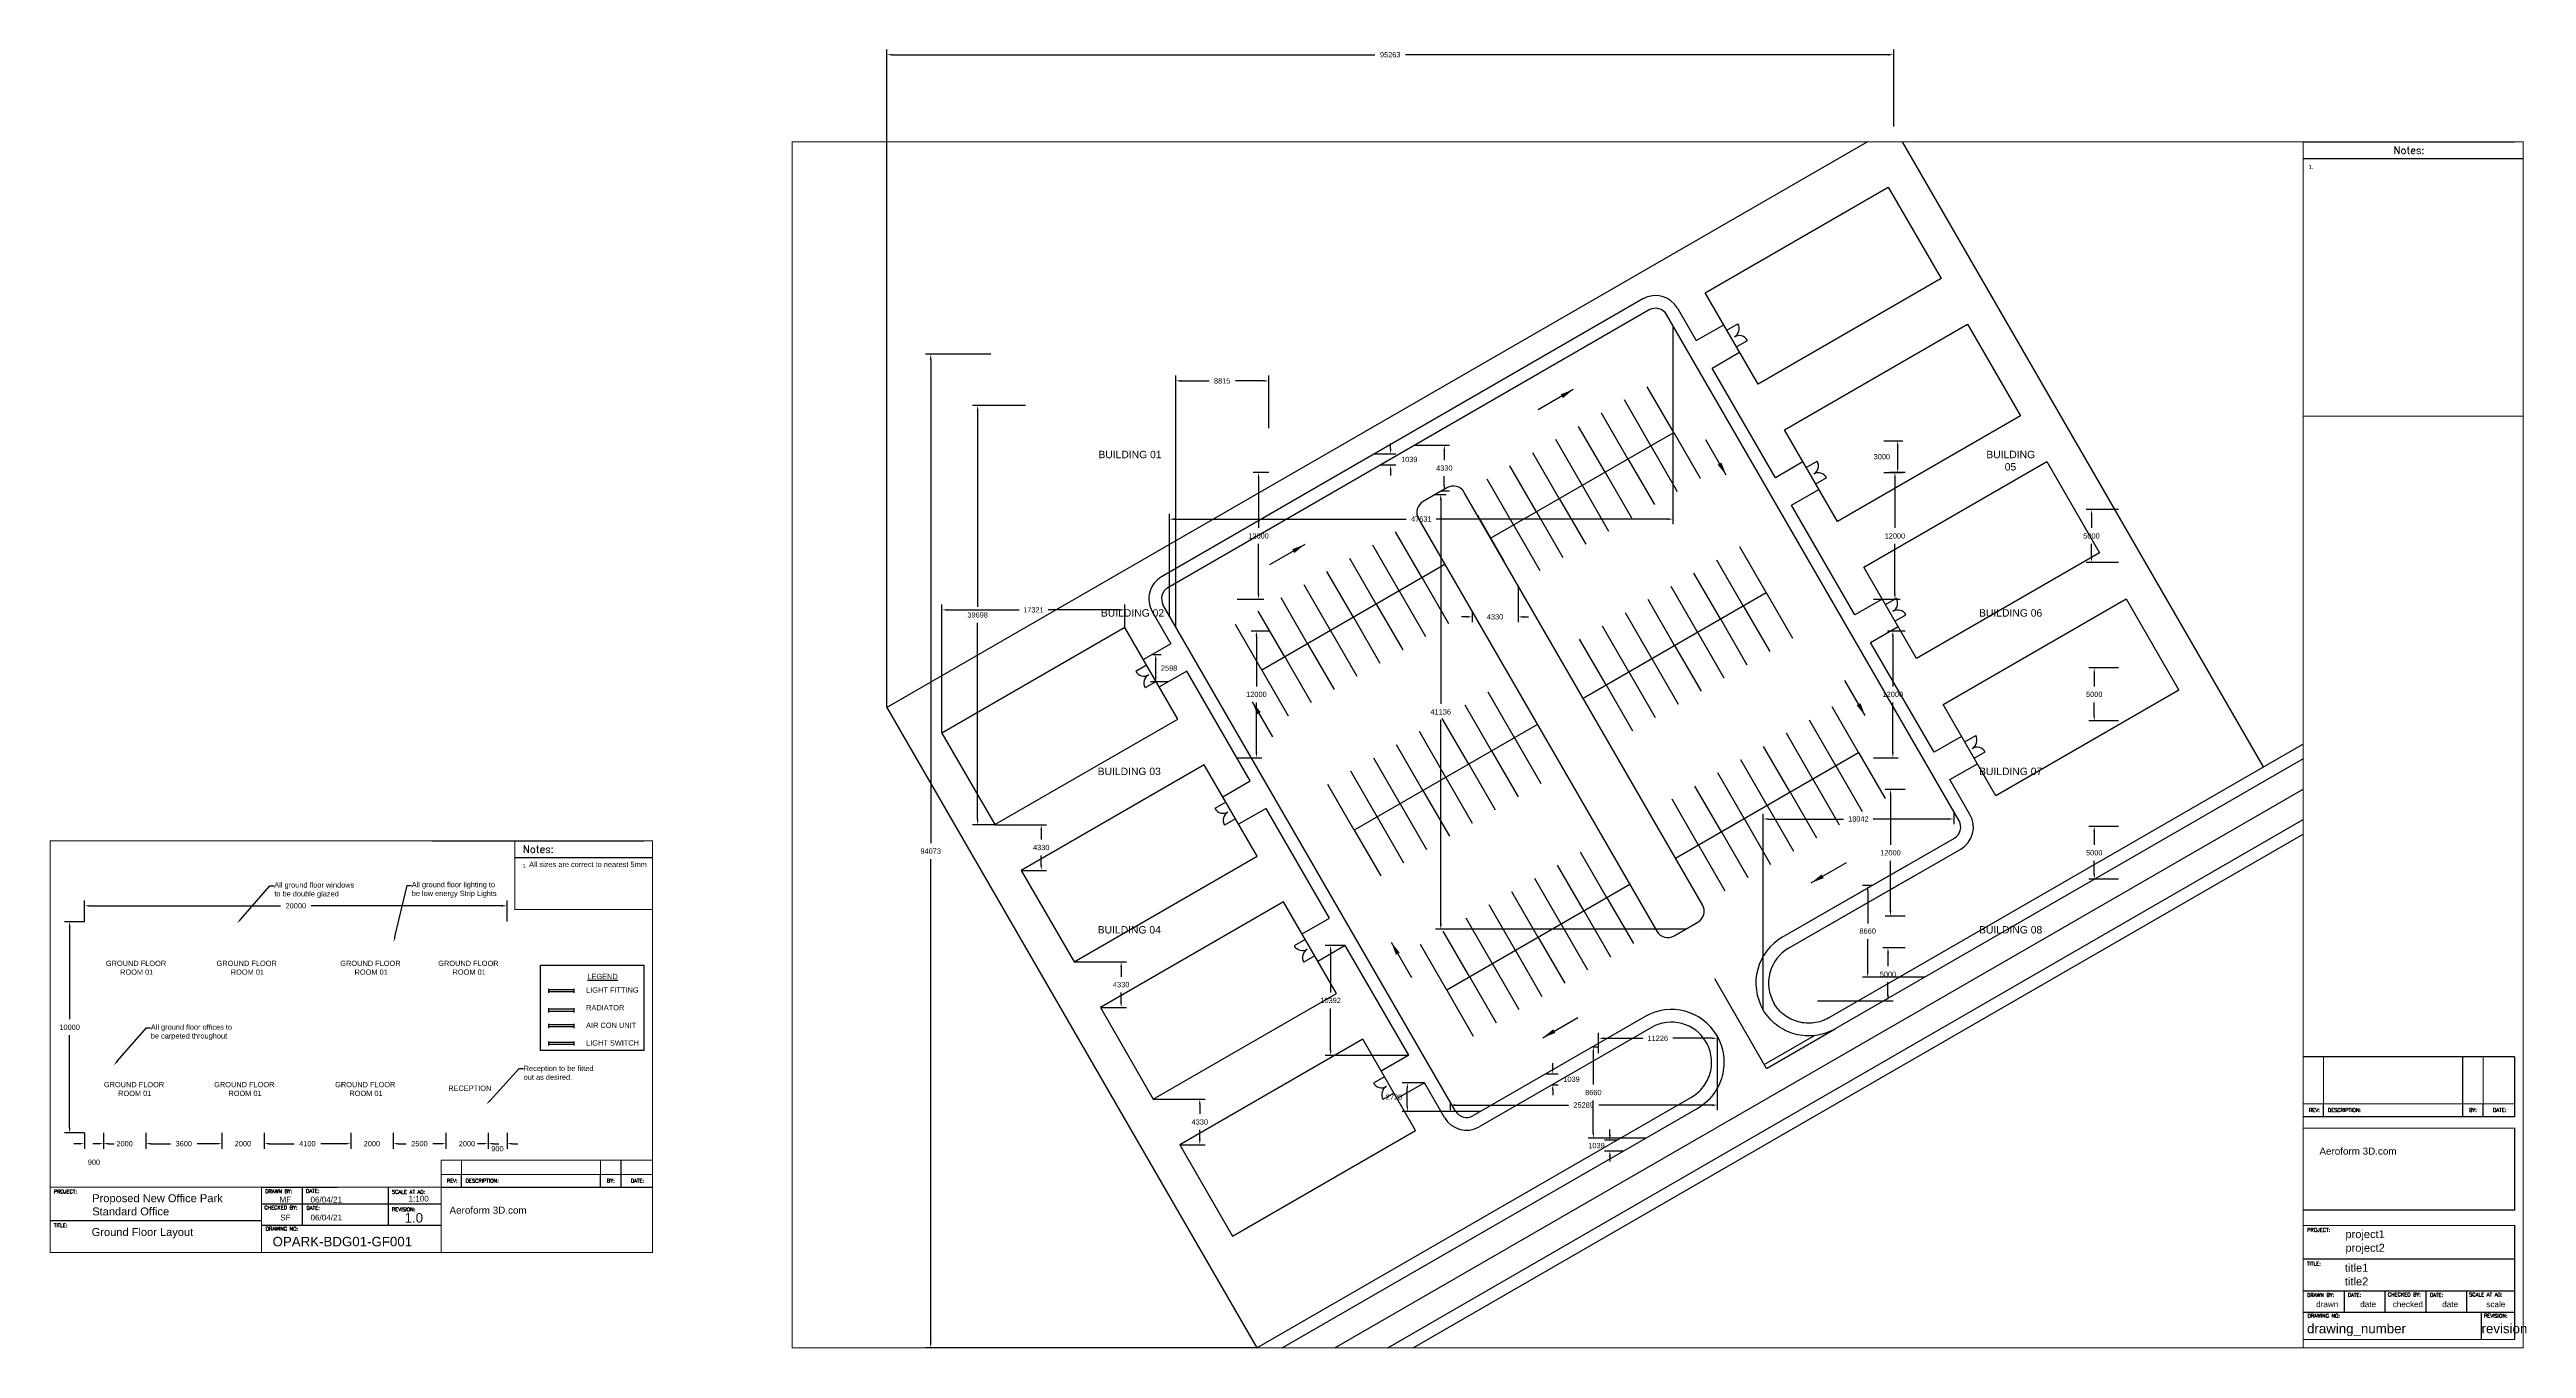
# Paper-space layout 'Full Plan' of a CAD drawing. Header units: millimetres. Extents: x -351 to 821, y 0 to 615.
# The model-space entities are those that its viewports show. They can reach past a viewport. Long polylines and large blocks are cut down to what shows.
import ezdxf
from ezdxf import colors
from ezdxf.entities.mleader import LeaderData, LeaderLine
from ezdxf.math import Vec2, Vec3

# ---------------------------------------------------------------- set-up
doc = ezdxf.new("R2010")
doc.units = ezdxf.units.MM
doc.header["$MEASUREMENT"] = 0
doc.linetypes.add('DASHED2', pattern=[0.375, 0.25, -0.125])
for name, color, linetype in [('Doors', 160, 'Continuous'), ('Lighting', 20, 'Continuous'), ('YS-TEXT-LARGE', 250, 'Continuous'), ('YS-TEXT-MEDIUM', 6, 'Continuous'), ('YS-TEXT-SMALL', 2, 'Continuous'), ('YS-TITLEBLOCK-BORDERS', 154, 'Continuous'), ('YS-TITLEBLOCK-TEXT-NONEDITABLE', 154, 'Continuous')]:
    doc.layers.add(name, color=color, linetype=linetype)
doc.styles.add('ROMANS', font='romans.shx')
doc.styles.get("Standard").update_dxf_attribs({"font": 'arial.ttf'})
doc.styles.add('YS TEXT', font='arial.ttf')
doc.dimstyles.new('BuildingStyle', dxfattribs={"dimtxt": 2.5, "dimasz": 2.5, "dimexe": 2.5, "dimexo": 0.0625, "dimgap": 2.5, "dimtad": 0, "dimtih": 1, "dimtoh": 1, "dimdec": 0, "dimzin": 0, "dimdsep": 46, "dimtxsty": 'Standard', "dimcen": 0.09, "dimadec": 0, "dimazin": 0, "dimtfac": 1, "dimtdec": 0, "dimtofl": 0, "dimtmove": 2, "dimatfit": 3, "dimfxl": 1, "dimtolj": 1, "dimtzin": 0, "dimarcsym": 0})

# ---------------------------------------------------------------- blocks, each defined once
blk = doc.blocks.new('*D3')
at = {"color": 0, "lineweight": -2, "transparency": 16777216}
for p, q in [((-334.8, 201.9), (-334.8, 211.8)), ((-134.8, 201.9), (-134.8, 211.8)), ((-332.3, 209.3), (-242, 209.3)), ((-137.3, 209.3), (-227.5, 209.3))]:
    blk.add_line(p, q, dxfattribs=at)
at = {"color": 0, "transparency": 16777216}
for points in [[(-332.3, 209.7), (-332.3, 208.9), (-334.8, 209.3)], [(-137.3, 209.7), (-137.3, 208.9), (-134.8, 209.3)]]:
    blk.add_solid(points, dxfattribs=at)
at = {"layer": 'Defpoints', "color": 0, "transparency": 16777216}
for p in [(-334.8, 201.8), (-134.8, 209.3), (-134.8, 201.8)]:
    blk.add_point(p, dxfattribs=at)
at = {"color": 0, "transparency": 16777216, "insert": (-234.8, 209.3), "char_height": 2.5, "attachment_point": 5}
blk.add_mtext('\\A1;20000', dxfattribs=at)
blk = doc.blocks.new('*D4')
at = {"color": 0, "lineweight": -2, "transparency": 16777216}
for p, q in [((-334.8, 201.8), (-344.3, 201.8)), ((-341.8, 199.3), (-341.8, 155.6)), ((-341.8, 104.3), (-341.8, 148.1)), ((-334.8, 101.8), (-344.3, 101.8))]:
    blk.add_line(p, q, dxfattribs=at)
at = {"color": 0, "transparency": 16777216}
for points in [[(-342.2, 199.3), (-341.4, 199.3), (-341.8, 201.8)], [(-342.2, 104.3), (-341.4, 104.3), (-341.8, 101.8)]]:
    blk.add_solid(points, dxfattribs=at)
at = {"layer": 'Defpoints', "color": 0, "transparency": 16777216}
for p in [(-334.8, 201.8), (-341.8, 101.8), (-334.8, 101.8)]:
    blk.add_point(p, dxfattribs=at)
at = {"color": 0, "transparency": 16777216, "insert": (-341.8, 151.8), "char_height": 2.5, "attachment_point": 5}
blk.add_mtext('\\A1;10000', dxfattribs=at)
blk = doc.blocks.new('*D5')
at = {"color": 0, "lineweight": -2, "transparency": 16777216}
for p, q in [((-337.3, 96.7), (-339.8, 96.7)), ((-334.8, 101.8), (-334.8, 94.2)), ((-325.8, 101.8), (-325.8, 94.2)), ((-323.3, 96.7), (-320.8, 96.7))]:
    blk.add_line(p, q, dxfattribs=at)
at = {"color": 0, "transparency": 16777216}
for points in [[(-337.3, 97.1), (-337.3, 96.3), (-334.8, 96.7)], [(-323.3, 97.1), (-323.3, 96.3), (-325.8, 96.7)]]:
    blk.add_solid(points, dxfattribs=at)
at = {"layer": 'Defpoints', "color": 0, "transparency": 16777216}
for p in [(-334.8, 101.8), (-325.8, 101.8), (-325.8, 96.7)]:
    blk.add_point(p, dxfattribs=at)
at = {"color": 0, "transparency": 16777216, "insert": (-330.3, 87.9), "char_height": 2.5, "attachment_point": 5}
blk.add_mtext('\\A1;900', dxfattribs=at)
blk = doc.blocks.new('*D6')
at = {"color": 0, "lineweight": -2, "transparency": 16777216}
for p, q in [((-328.3, 96.7), (-330.8, 96.7)), ((-325.8, 101.8), (-325.8, 94.2)), ((-305.8, 101.8), (-305.8, 94.2)), ((-303.3, 96.7), (-300.8, 96.7))]:
    blk.add_line(p, q, dxfattribs=at)
at = {"color": 0, "transparency": 16777216}
for points in [[(-328.3, 97.1), (-328.3, 96.3), (-325.8, 96.7)], [(-303.3, 97.1), (-303.3, 96.3), (-305.8, 96.7)]]:
    blk.add_solid(points, dxfattribs=at)
at = {"layer": 'Defpoints', "color": 0, "transparency": 16777216}
for p in [(-325.8, 101.8), (-305.8, 101.8), (-305.8, 96.7)]:
    blk.add_point(p, dxfattribs=at)
at = {"color": 0, "transparency": 16777216, "insert": (-315.8, 96.7), "char_height": 2.5, "attachment_point": 5}
blk.add_mtext('\\A1;2000', dxfattribs=at)
blk = doc.blocks.new('*D7')
at = {"color": 0, "lineweight": -2, "transparency": 16777216}
for p, q in [((-305.8, 101.8), (-305.8, 94.2)), ((-303.3, 96.7), (-294, 96.7)), ((-272.3, 96.7), (-281.5, 96.7)), ((-269.8, 101.8), (-269.8, 94.2))]:
    blk.add_line(p, q, dxfattribs=at)
at = {"color": 0, "transparency": 16777216}
for points in [[(-303.3, 97.1), (-303.3, 96.3), (-305.8, 96.7)], [(-272.3, 97.1), (-272.3, 96.3), (-269.8, 96.7)]]:
    blk.add_solid(points, dxfattribs=at)
at = {"layer": 'Defpoints', "color": 0, "transparency": 16777216}
for p in [(-305.8, 101.8), (-269.8, 101.8), (-269.8, 96.7)]:
    blk.add_point(p, dxfattribs=at)
at = {"color": 0, "transparency": 16777216, "insert": (-287.8, 96.7), "char_height": 2.5, "attachment_point": 5}
blk.add_mtext('\\A1;3600', dxfattribs=at)
blk = doc.blocks.new('*D8')
at = {"color": 0, "lineweight": -2, "transparency": 16777216}
for p, q in [((-272.3, 96.7), (-274.8, 96.7)), ((-269.8, 101.8), (-269.8, 94.2)), ((-249.8, 101.8), (-249.8, 94.2)), ((-247.3, 96.7), (-244.8, 96.7))]:
    blk.add_line(p, q, dxfattribs=at)
at = {"color": 0, "transparency": 16777216}
for points in [[(-272.3, 97.1), (-272.3, 96.3), (-269.8, 96.7)], [(-247.3, 97.1), (-247.3, 96.3), (-249.8, 96.7)]]:
    blk.add_solid(points, dxfattribs=at)
at = {"layer": 'Defpoints', "color": 0, "transparency": 16777216}
for p in [(-269.8, 101.8), (-249.8, 101.8), (-249.8, 96.7)]:
    blk.add_point(p, dxfattribs=at)
at = {"color": 0, "transparency": 16777216, "insert": (-259.8, 96.7), "char_height": 2.5, "attachment_point": 5}
blk.add_mtext('\\A1;2000', dxfattribs=at)
blk = doc.blocks.new('*D9')
at = {"color": 0, "lineweight": -2, "transparency": 16777216}
for p, q in [((-249.8, 101.8), (-249.8, 94.2)), ((-247.3, 96.7), (-235.5, 96.7)), ((-211.3, 96.7), (-223, 96.7)), ((-208.8, 101.8), (-208.8, 94.2))]:
    blk.add_line(p, q, dxfattribs=at)
at = {"color": 0, "transparency": 16777216}
for points in [[(-247.3, 97.1), (-247.3, 96.3), (-249.8, 96.7)], [(-211.3, 97.1), (-211.3, 96.3), (-208.8, 96.7)]]:
    blk.add_solid(points, dxfattribs=at)
at = {"layer": 'Defpoints', "color": 0, "transparency": 16777216}
for p in [(-249.8, 101.8), (-208.8, 101.8), (-208.8, 96.7)]:
    blk.add_point(p, dxfattribs=at)
at = {"color": 0, "transparency": 16777216, "insert": (-229.3, 96.7), "char_height": 2.5, "attachment_point": 5}
blk.add_mtext('\\A1;4100', dxfattribs=at)
blk = doc.blocks.new('*D10')
at = {"color": 0, "lineweight": -2, "transparency": 16777216}
for p, q in [((-211.3, 96.7), (-213.8, 96.7)), ((-208.8, 101.8), (-208.8, 94.2)), ((-188.8, 101.8), (-188.8, 94.2)), ((-186.3, 96.7), (-183.8, 96.7))]:
    blk.add_line(p, q, dxfattribs=at)
at = {"color": 0, "transparency": 16777216}
for points in [[(-211.3, 97.1), (-211.3, 96.3), (-208.8, 96.7)], [(-186.3, 97.1), (-186.3, 96.3), (-188.8, 96.7)]]:
    blk.add_solid(points, dxfattribs=at)
at = {"layer": 'Defpoints', "color": 0, "transparency": 16777216}
for p in [(-208.8, 101.8), (-188.8, 101.8), (-188.8, 96.7)]:
    blk.add_point(p, dxfattribs=at)
at = {"color": 0, "transparency": 16777216, "insert": (-198.8, 96.7), "char_height": 2.5, "attachment_point": 5}
blk.add_mtext('\\A1;2000', dxfattribs=at)
blk = doc.blocks.new('*D11')
at = {"color": 0, "lineweight": -2, "transparency": 16777216}
for p, q in [((-188.8, 101.8), (-188.8, 94.2)), ((-186.3, 96.7), (-182.5, 96.7)), ((-166.3, 96.7), (-170, 96.7)), ((-163.8, 101.8), (-163.8, 94.2))]:
    blk.add_line(p, q, dxfattribs=at)
at = {"color": 0, "transparency": 16777216}
for points in [[(-186.3, 97.1), (-186.3, 96.3), (-188.8, 96.7)], [(-166.3, 97.1), (-166.3, 96.3), (-163.8, 96.7)]]:
    blk.add_solid(points, dxfattribs=at)
at = {"layer": 'Defpoints', "color": 0, "transparency": 16777216}
for p in [(-188.8, 101.8), (-163.8, 101.8), (-163.8, 96.7)]:
    blk.add_point(p, dxfattribs=at)
at = {"color": 0, "transparency": 16777216, "insert": (-176.3, 96.7), "char_height": 2.5, "attachment_point": 5}
blk.add_mtext('\\A1;2500', dxfattribs=at)
blk = doc.blocks.new('*D12')
at = {"color": 0, "lineweight": -2, "transparency": 16777216}
for p, q in [((-166.3, 96.7), (-168.8, 96.7)), ((-163.8, 101.8), (-163.8, 94.2)), ((-143.8, 101.8), (-143.8, 94.2)), ((-141.3, 96.7), (-138.8, 96.7))]:
    blk.add_line(p, q, dxfattribs=at)
at = {"color": 0, "transparency": 16777216}
for points in [[(-166.3, 97.1), (-166.3, 96.3), (-163.8, 96.7)], [(-141.3, 97.1), (-141.3, 96.3), (-143.8, 96.7)]]:
    blk.add_solid(points, dxfattribs=at)
at = {"layer": 'Defpoints', "color": 0, "transparency": 16777216}
for p in [(-163.8, 101.8), (-143.8, 101.8), (-143.8, 96.7)]:
    blk.add_point(p, dxfattribs=at)
at = {"color": 0, "transparency": 16777216, "insert": (-153.8, 96.7), "char_height": 2.5, "attachment_point": 5}
blk.add_mtext('\\A1;2000', dxfattribs=at)
blk = doc.blocks.new('*D13')
at = {"color": 0, "lineweight": -2, "transparency": 16777216}
for p, q in [((-146.3, 96.7), (-148.8, 96.7)), ((-143.8, 101.8), (-143.8, 94.2)), ((-134.8, 101.8), (-134.8, 94.2)), ((-132.3, 96.7), (-129.8, 96.7))]:
    blk.add_line(p, q, dxfattribs=at)
at = {"color": 0, "transparency": 16777216}
for points in [[(-146.3, 97.1), (-146.3, 96.3), (-143.8, 96.7)], [(-132.3, 97.1), (-132.3, 96.3), (-134.8, 96.7)]]:
    blk.add_solid(points, dxfattribs=at)
at = {"layer": 'Defpoints', "color": 0, "transparency": 16777216}
for p in [(-143.8, 101.8), (-134.8, 101.8), (-134.8, 96.7)]:
    blk.add_point(p, dxfattribs=at)
at = {"color": 0, "transparency": 16777216, "insert": (-139.4, 94.3), "char_height": 2.5, "attachment_point": 5}
blk.add_mtext('\\A1;900', dxfattribs=at)
blk = doc.blocks.new('Light')
at = {"layer": 'Lighting'}
for points in [[(-600, -50), (-600, 150)], [(-600, 100), (600, 100)], [(-600, 0), (600, 0)], [(600, -50), (600, 150)]]:
    blk.add_lwpolyline(points, dxfattribs=at)
blk = doc.blocks.new('*D32')
at = {"color": 0, "lineweight": -2, "transparency": 16777216}
for p, q in [((70.9, 291.1), (70.9, 351.9)), ((157.5, 341.1), (157.5, 351.9)), ((73.4, 349.4), (107.4, 349.4)), ((155, 349.4), (121.1, 349.4))]:
    blk.add_line(p, q, dxfattribs=at)
at = {"color": 0, "transparency": 16777216}
for points in [[(73.4, 349.8), (73.4, 349), (70.9, 349.4)], [(155, 349.8), (155, 349), (157.5, 349.4)]]:
    blk.add_solid(points, dxfattribs=at)
at = {"layer": 'Defpoints', "color": 0, "transparency": 16777216}
for p in [(157.5, 349.4), (157.5, 341), (70.9, 291)]:
    blk.add_point(p, dxfattribs=at)
at = {"color": 0, "transparency": 16777216, "insert": (114.2, 349.4), "char_height": 2.5, "attachment_point": 5}
blk.add_mtext('\\A1;17321', dxfattribs=at)
blk = doc.blocks.new('*D33')
at = {"color": 0, "lineweight": -2, "transparency": 16777216}
for p, q in [((110.5, 446.2), (85.3, 446.2)), ((87.8, 443.7), (87.8, 350.8)), ((87.8, 250.2), (87.8, 343.2)), ((95.9, 247.7), (85.3, 247.7))]:
    blk.add_line(p, q, dxfattribs=at)
at = {"color": 0, "transparency": 16777216}
for points in [[(87.4, 443.7), (88.2, 443.7), (87.8, 446.2)], [(87.4, 250.2), (88.2, 250.2), (87.8, 247.7)]]:
    blk.add_solid(points, dxfattribs=at)
at = {"layer": 'Defpoints', "color": 0, "transparency": 16777216}
for p in [(110.6, 446.2), (87.8, 247.7), (95.9, 247.7)]:
    blk.add_point(p, dxfattribs=at)
at = {"color": 0, "transparency": 16777216, "insert": (87.8, 347), "char_height": 2.5, "attachment_point": 5}
blk.add_mtext('\\A1;39698', dxfattribs=at)
blk = doc.blocks.new('*D34')
at = {"color": 0, "lineweight": -2, "transparency": 16777216}
for p, q in [((96, 247.7), (120.4, 247.7)), ((117.9, 245.2), (117.9, 240.7)), ((108.5, 226.1), (120.4, 226.1)), ((117.9, 228.6), (117.9, 233.1))]:
    blk.add_line(p, q, dxfattribs=at)
at = {"color": 0, "transparency": 16777216}
for points in [[(117.5, 245.2), (118.3, 245.2), (117.9, 247.7)], [(117.5, 228.6), (118.3, 228.6), (117.9, 226.1)]]:
    blk.add_solid(points, dxfattribs=at)
at = {"layer": 'Defpoints', "color": 0, "transparency": 16777216}
for p in [(95.9, 247.7), (108.4, 226.1), (117.9, 226.1)]:
    blk.add_point(p, dxfattribs=at)
at = {"color": 0, "transparency": 16777216, "insert": (117.9, 236.9), "char_height": 2.5, "attachment_point": 5}
blk.add_mtext('\\A1;4330', dxfattribs=at)
blk = doc.blocks.new('*D35')
at = {"color": 0, "lineweight": -2, "transparency": 16777216}
for p, q in [((133.5, 182.8), (158.2, 182.8)), ((155.7, 180.3), (155.7, 175.7)), ((155.7, 163.6), (155.7, 168.2)), ((146, 161.1), (158.2, 161.1))]:
    blk.add_line(p, q, dxfattribs=at)
at = {"color": 0, "transparency": 16777216}
for points in [[(155.3, 180.3), (156.1, 180.3), (155.7, 182.8)], [(155.3, 163.6), (156.1, 163.6), (155.7, 161.1)]]:
    blk.add_solid(points, dxfattribs=at)
at = {"layer": 'Defpoints', "color": 0, "transparency": 16777216}
for p in [(133.4, 182.8), (145.9, 161.1), (155.7, 161.1)]:
    blk.add_point(p, dxfattribs=at)
at = {"color": 0, "transparency": 16777216, "insert": (155.7, 172), "char_height": 2.5, "attachment_point": 5}
blk.add_mtext('\\A1;4330', dxfattribs=at)
blk = doc.blocks.new('*D36')
at = {"color": 0, "lineweight": -2, "transparency": 16777216}
for p, q in [((171, 117.8), (195.4, 117.8)), ((192.9, 115.3), (192.9, 110.8)), ((183.5, 96.2), (195.4, 96.2)), ((192.9, 98.7), (192.9, 103.2))]:
    blk.add_line(p, q, dxfattribs=at)
at = {"color": 0, "transparency": 16777216}
for points in [[(192.5, 115.3), (193.3, 115.3), (192.9, 117.8)], [(192.5, 98.7), (193.3, 98.7), (192.9, 96.2)]]:
    blk.add_solid(points, dxfattribs=at)
at = {"layer": 'Defpoints', "color": 0, "transparency": 16777216}
for p in [(170.9, 117.8), (183.4, 96.2), (192.9, 96.2)]:
    blk.add_point(p, dxfattribs=at)
at = {"color": 0, "transparency": 16777216, "insert": (192.9, 107), "char_height": 2.5, "attachment_point": 5}
blk.add_mtext('\\A1;4330', dxfattribs=at)
blk = doc.blocks.new('*D38')
at = {"color": 0, "lineweight": -2, "transparency": 16777216}
for p, q in [((627.5, 396.9), (612.3, 396.9)), ((614.8, 394.4), (614.8, 388.2)), ((614.8, 374.4), (614.8, 380.6)), ((627.5, 371.9), (612.3, 371.9))]:
    blk.add_line(p, q, dxfattribs=at)
at = {"color": 0, "transparency": 16777216}
for points in [[(614.4, 394.4), (615.2, 394.4), (614.8, 396.9)], [(614.4, 374.4), (615.2, 374.4), (614.8, 371.9)]]:
    blk.add_solid(points, dxfattribs=at)
at = {"layer": 'Defpoints', "color": 0, "transparency": 16777216}
for p in [(627.6, 396.9), (614.8, 371.9), (627.6, 371.9)]:
    blk.add_point(p, dxfattribs=at)
at = {"color": 0, "transparency": 16777216, "insert": (614.8, 384.4), "char_height": 2.5, "attachment_point": 5}
blk.add_mtext('\\A1;5000', dxfattribs=at)
blk = doc.blocks.new('*D39')
at = {"color": 0, "lineweight": -2, "transparency": 16777216}
for p, q in [((627.5, 321.9), (613.6, 321.9)), ((616.1, 319.4), (616.1, 313.2)), ((616.1, 299.4), (616.1, 305.6)), ((627.5, 296.9), (613.6, 296.9))]:
    blk.add_line(p, q, dxfattribs=at)
at = {"color": 0, "transparency": 16777216}
for points in [[(615.7, 319.4), (616.5, 319.4), (616.1, 321.9)], [(615.7, 299.4), (616.5, 299.4), (616.1, 296.9)]]:
    blk.add_solid(points, dxfattribs=at)
at = {"layer": 'Defpoints', "color": 0, "transparency": 16777216}
for p in [(627.6, 321.9), (616.1, 296.9), (627.6, 296.9)]:
    blk.add_point(p, dxfattribs=at)
at = {"color": 0, "transparency": 16777216, "insert": (616.1, 309.4), "char_height": 2.5, "attachment_point": 5}
blk.add_mtext('\\A1;5000', dxfattribs=at)
blk = doc.blocks.new('*D40')
at = {"color": 0, "lineweight": -2, "transparency": 16777216}
for p, q in [((627.5, 246.9), (613.6, 246.9)), ((616.1, 244.4), (616.1, 238.2)), ((616.1, 224.4), (616.1, 230.6)), ((627.5, 221.9), (613.6, 221.9))]:
    blk.add_line(p, q, dxfattribs=at)
at = {"color": 0, "transparency": 16777216}
for points in [[(615.7, 244.4), (616.5, 244.4), (616.1, 246.9)], [(615.7, 224.4), (616.5, 224.4), (616.1, 221.9)]]:
    blk.add_solid(points, dxfattribs=at)
at = {"layer": 'Defpoints', "color": 0, "transparency": 16777216}
for p in [(627.6, 246.9), (616.1, 221.9), (627.6, 221.9)]:
    blk.add_point(p, dxfattribs=at)
at = {"color": 0, "transparency": 16777216, "insert": (616.1, 234.4), "char_height": 2.5, "attachment_point": 5}
blk.add_mtext('\\A1;5000', dxfattribs=at)
blk = doc.blocks.new('*D41')
at = {"color": 0, "lineweight": -2, "transparency": 16777216}
for p, q in [((416.7, 484), (416.7, 389.9)), ((178.6, 346.6), (178.6, 394.9)), ((181.1, 392.4), (290.6, 392.4)), ((414.2, 392.4), (304.7, 392.4))]:
    blk.add_line(p, q, dxfattribs=at)
at = {"color": 0, "transparency": 16777216}
for points in [[(181.1, 392.8), (181.1, 391.9), (178.6, 392.4)], [(414.2, 392.8), (414.2, 391.9), (416.7, 392.4)]]:
    blk.add_solid(points, dxfattribs=at)
at = {"layer": 'Defpoints', "color": 0, "transparency": 16777216}
for p in [(416.7, 484.1), (416.7, 392.4), (178.6, 346.6)]:
    blk.add_point(p, dxfattribs=at)
at = {"color": 0, "transparency": 16777216, "insert": (297.7, 392.4), "char_height": 2.5, "attachment_point": 5}
blk.add_mtext('\\A1;47631', dxfattribs=at)
blk = doc.blocks.new('*D42')
at = {"color": 0, "lineweight": -2, "transparency": 16777216}
for p, q in [((181.5, 341.6), (181.5, 460.3)), ((184, 457.8), (197.3, 457.8)), ((223.1, 457.8), (209.8, 457.8)), ((225.6, 435.4), (225.6, 460.3))]:
    blk.add_line(p, q, dxfattribs=at)
at = {"color": 0, "transparency": 16777216}
for points in [[(184, 458.2), (184, 457.4), (181.5, 457.8)], [(223.1, 458.2), (223.1, 457.4), (225.6, 457.8)]]:
    blk.add_solid(points, dxfattribs=at)
at = {"layer": 'Defpoints', "color": 0, "transparency": 16777216}
for p in [(181.5, 457.8), (225.6, 435.3), (181.5, 341.5)]:
    blk.add_point(p, dxfattribs=at)
at = {"color": 0, "transparency": 16777216, "insert": (203.5, 457.8), "char_height": 2.5, "attachment_point": 5}
blk.add_mtext('\\A1;8815', dxfattribs=at)
blk = doc.blocks.new('*D43')
at = {"color": 0, "lineweight": -2, "transparency": 16777216}
for p, q in [((275.5, 423.2), (285.7, 423.2)), ((283.2, 425.7), (283.2, 428.2)), ((278.5, 418), (285.7, 418)), ((283.2, 415.5), (283.2, 413))]:
    blk.add_line(p, q, dxfattribs=at)
at = {"color": 0, "transparency": 16777216}
for points in [[(282.8, 425.7), (283.6, 425.7), (283.2, 423.2)], [(282.8, 415.5), (283.6, 415.5), (283.2, 418)]]:
    blk.add_solid(points, dxfattribs=at)
at = {"layer": 'Defpoints', "color": 0, "transparency": 16777216}
for p in [(275.5, 423.2), (283.2, 423.2), (278.5, 418)]:
    blk.add_point(p, dxfattribs=at)
at = {"color": 0, "transparency": 16777216, "insert": (292, 420.6), "char_height": 2.5, "attachment_point": 5}
blk.add_mtext('\\A1;1039', dxfattribs=at)
blk = doc.blocks.new('*D44')
at = {"color": 0, "lineweight": -2, "transparency": 16777216}
for p, q in [((294.7, 427.3), (311.1, 427.3)), ((308.6, 424.8), (308.6, 420.3)), ((308.6, 408.2), (308.6, 412.7)), ((307.2, 405.7), (311.1, 405.7))]:
    blk.add_line(p, q, dxfattribs=at)
at = {"color": 0, "transparency": 16777216}
for points in [[(308.2, 424.8), (309, 424.8), (308.6, 427.3)], [(308.2, 408.2), (309, 408.2), (308.6, 405.7)]]:
    blk.add_solid(points, dxfattribs=at)
at = {"layer": 'Defpoints', "color": 0, "transparency": 16777216}
for p in [(294.6, 427.3), (307.1, 405.7), (308.6, 405.7)]:
    blk.add_point(p, dxfattribs=at)
at = {"color": 0, "transparency": 16777216, "insert": (308.6, 416.5), "char_height": 2.5, "attachment_point": 5}
blk.add_mtext('\\A1;4330', dxfattribs=at)
blk = doc.blocks.new('*D45')
at = {"color": 0, "lineweight": -2, "transparency": 16777216}
for p, q in [((343.5, 360.9), (343.5, 343.6)), ((319.3, 346.1), (316.8, 346.1)), ((321.8, 348.4), (321.8, 343.6)), ((346, 346.1), (348.5, 346.1))]:
    blk.add_line(p, q, dxfattribs=at)
at = {"color": 0, "transparency": 16777216}
for points in [[(319.3, 346.5), (319.3, 345.7), (321.8, 346.1)], [(346, 346.5), (346, 345.7), (343.5, 346.1)]]:
    blk.add_solid(points, dxfattribs=at)
at = {"layer": 'Defpoints', "color": 0, "transparency": 16777216}
for p in [(343.5, 361), (321.8, 348.5), (343.5, 346.1)]:
    blk.add_point(p, dxfattribs=at)
at = {"color": 0, "transparency": 16777216, "insert": (332.6, 346.1), "char_height": 2.5, "attachment_point": 5}
blk.add_mtext('\\A1;4330', dxfattribs=at)
blk = doc.blocks.new('*D46')
at = {"color": 0, "lineweight": -2, "transparency": 16777216}
for p, q in [((304.3, 404), (309.4, 404)), ((306.9, 401.5), (306.9, 304.9)), ((306.9, 200.8), (306.9, 297.4)), ((422.9, 198.3), (304.4, 198.3))]:
    blk.add_line(p, q, dxfattribs=at)
at = {"color": 0, "transparency": 16777216}
for points in [[(306.5, 401.5), (307.4, 401.5), (306.9, 404)], [(306.5, 200.8), (307.4, 200.8), (306.9, 198.3)]]:
    blk.add_solid(points, dxfattribs=at)
at = {"layer": 'Defpoints', "color": 0, "transparency": 16777216}
for p in [(304.2, 404), (306.9, 198.3), (423, 198.3)]:
    blk.add_point(p, dxfattribs=at)
at = {"color": 0, "transparency": 16777216, "insert": (306.9, 301.1), "char_height": 2.5, "attachment_point": 5}
blk.add_mtext('\\A1;41136', dxfattribs=at)
blk = doc.blocks.new('*D47')
at = {"color": 0, "lineweight": -2, "transparency": 16777216}
for p, q in [((378.9, 142.6), (381.6, 142.6)), ((379.1, 140.1), (379.1, 124.7)), ((379.1, 101.8), (379.1, 117.2)), ((403.7, 99.3), (376.6, 99.3))]:
    blk.add_line(p, q, dxfattribs=at)
at = {"color": 0, "transparency": 16777216}
for points in [[(378.7, 140.1), (379.5, 140.1), (379.1, 142.6)], [(378.7, 101.8), (379.5, 101.8), (379.1, 99.3)]]:
    blk.add_solid(points, dxfattribs=at)
at = {"layer": 'Defpoints', "color": 0, "transparency": 16777216}
for p in [(378.8, 142.6), (379.1, 99.3), (403.8, 99.3)]:
    blk.add_point(p, dxfattribs=at)
at = {"color": 0, "transparency": 16777216, "insert": (379.1, 120.9), "char_height": 2.5, "attachment_point": 5}
blk.add_mtext('\\A1;8660', dxfattribs=at)
blk = doc.blocks.new('*D48')
at = {"color": 0, "lineweight": -2, "transparency": 16777216}
for p, q in [((390.2, 98.4), (384.4, 98.4)), ((386.9, 100.9), (386.9, 103.4)), ((393.2, 93.2), (384.4, 93.2)), ((386.9, 90.7), (386.9, 88.2))]:
    blk.add_line(p, q, dxfattribs=at)
at = {"color": 0, "transparency": 16777216}
for points in [[(386.5, 100.9), (387.4, 100.9), (386.9, 98.4)], [(386.5, 90.7), (387.4, 90.7), (386.9, 93.2)]]:
    blk.add_solid(points, dxfattribs=at)
at = {"layer": 'Defpoints', "color": 0, "transparency": 16777216}
for p in [(390.2, 98.4), (386.9, 93.2), (393.2, 93.2)]:
    blk.add_point(p, dxfattribs=at)
at = {"color": 0, "transparency": 16777216, "insert": (380.6, 95.8), "char_height": 2.5, "attachment_point": 5}
blk.add_mtext('\\A1;1039', dxfattribs=at)
blk = doc.blocks.new('*D49')
at = {"color": 0, "lineweight": -2, "transparency": 16777216}
for p, q in [((356.7, 129.8), (362.4, 129.8)), ((359.9, 132.3), (359.9, 134.8)), ((359.7, 124.6), (362.4, 124.6)), ((359.9, 122.1), (359.9, 119.6))]:
    blk.add_line(p, q, dxfattribs=at)
at = {"color": 0, "transparency": 16777216}
for points in [[(359.5, 132.3), (360.3, 132.3), (359.9, 129.8)], [(359.5, 122.1), (360.3, 122.1), (359.9, 124.6)]]:
    blk.add_solid(points, dxfattribs=at)
at = {"layer": 'Defpoints', "color": 0, "transparency": 16777216}
for p in [(356.6, 129.8), (359.9, 129.8), (359.6, 124.6)]:
    blk.add_point(p, dxfattribs=at)
at = {"color": 0, "transparency": 16777216, "insert": (368.8, 127.2), "char_height": 2.5, "attachment_point": 5}
blk.add_mtext('\\A1;1039', dxfattribs=at)
blk = doc.blocks.new('*D50')
at = {"color": 0, "lineweight": -2, "transparency": 16777216}
for p, q in [((381.6, 139.5), (381.6, 149.1)), ((384.1, 146.6), (402.6, 146.6)), ((435.2, 146.6), (416.7, 146.6)), ((437.7, 147.7), (437.7, 144.1))]:
    blk.add_line(p, q, dxfattribs=at)
at = {"color": 0, "transparency": 16777216}
for points in [[(384.1, 147), (384.1, 146.2), (381.6, 146.6)], [(435.2, 147), (435.2, 146.2), (437.7, 146.6)]]:
    blk.add_solid(points, dxfattribs=at)
at = {"layer": 'Defpoints', "color": 0, "transparency": 16777216}
for p in [(381.6, 146.6), (437.7, 147.7), (381.6, 139.4)]:
    blk.add_point(p, dxfattribs=at)
at = {"color": 0, "transparency": 16777216, "insert": (409.6, 146.6), "char_height": 2.5, "attachment_point": 5}
blk.add_mtext('\\A1;11226', dxfattribs=at)
blk = doc.blocks.new('*D51')
at = {"color": 0, "lineweight": -2, "transparency": 16777216}
for p, q in [((510.9, 218.9), (506.4, 218.9)), ((508.9, 216.4), (508.9, 201)), ((508.9, 178.1), (508.9, 193.5)), ((535.9, 175.6), (506.4, 175.6))]:
    blk.add_line(p, q, dxfattribs=at)
at = {"color": 0, "transparency": 16777216}
for points in [[(508.5, 216.4), (509.3, 216.4), (508.9, 218.9)], [(508.5, 178.1), (509.3, 178.1), (508.9, 175.6)]]:
    blk.add_solid(points, dxfattribs=at)
at = {"layer": 'Defpoints', "color": 0, "transparency": 16777216}
for p in [(511, 218.9), (508.9, 175.6), (536, 175.6)]:
    blk.add_point(p, dxfattribs=at)
at = {"color": 0, "transparency": 16777216, "insert": (508.9, 197.3), "char_height": 2.5, "attachment_point": 5}
blk.add_mtext('\\A1;8660', dxfattribs=at)
blk = doc.blocks.new('*D52')
at = {"color": 0, "lineweight": -2, "transparency": 16777216}
for p, q in [((459.4, 160.3), (459.4, 252.9)), ((461.9, 250.4), (497.4, 250.4)), ((547.1, 250.4), (511.5, 250.4)), ((549.6, 253.9), (549.6, 247.9))]:
    blk.add_line(p, q, dxfattribs=at)
at = {"color": 0, "transparency": 16777216}
for points in [[(461.9, 250.8), (461.9, 250), (459.4, 250.4)], [(547.1, 250.8), (547.1, 250), (549.6, 250.4)]]:
    blk.add_solid(points, dxfattribs=at)
at = {"layer": 'Defpoints', "color": 0, "transparency": 16777216}
for p in [(549.6, 254), (549.6, 250.4), (459.4, 160.2)]:
    blk.add_point(p, dxfattribs=at)
at = {"color": 0, "transparency": 16777216, "insert": (504.5, 250.4), "char_height": 2.5, "attachment_point": 5}
blk.add_mtext('\\A1;18042', dxfattribs=at)
blk = doc.blocks.new('*D53')
at = {"color": 0, "lineweight": -2, "transparency": 16777216}
for p, q in [((437.7, 147.7), (437.7, 112.5)), ((311.3, 116.7), (311.3, 112.5)), ((313.8, 115), (367.3, 115)), ((435.2, 115), (381.7, 115))]:
    blk.add_line(p, q, dxfattribs=at)
at = {"color": 0, "transparency": 16777216}
for points in [[(313.8, 115.4), (313.8, 114.5), (311.3, 115)], [(435.2, 115.4), (435.2, 114.5), (437.7, 115)]]:
    blk.add_solid(points, dxfattribs=at)
at = {"layer": 'Defpoints', "color": 0, "transparency": 16777216}
for p in [(437.7, 147.7), (311.3, 116.7), (437.7, 115)]:
    blk.add_point(p, dxfattribs=at)
at = {"color": 0, "transparency": 16777216, "insert": (374.5, 115), "char_height": 2.5, "attachment_point": 5}
blk.add_mtext('\\A1;25289', dxfattribs=at)
blk = doc.blocks.new('*D57')
at = {"color": 0, "lineweight": -2, "transparency": 16777216}
for p, q in [((225.5, 339.4), (217.2, 339.4)), ((219.7, 336.9), (219.7, 313.2)), ((219.7, 281.9), (219.7, 305.6)), ((210.6, 279.4), (222.2, 279.4))]:
    blk.add_line(p, q, dxfattribs=at)
at = {"color": 0, "transparency": 16777216}
for points in [[(219.3, 336.9), (220.1, 336.9), (219.7, 339.4)], [(219.3, 281.9), (220.1, 281.9), (219.7, 279.4)]]:
    blk.add_solid(points, dxfattribs=at)
at = {"layer": 'Defpoints', "color": 0, "transparency": 16777216}
for p in [(225.6, 339.4), (210.6, 279.4), (219.7, 279.4)]:
    blk.add_point(p, dxfattribs=at)
at = {"color": 0, "transparency": 16777216, "insert": (219.7, 309.4), "char_height": 2.5, "attachment_point": 5}
blk.add_mtext('\\A1;12000', dxfattribs=at)
blk = doc.blocks.new('*D58')
at = {"color": 0, "lineweight": -2, "transparency": 16777216}
for p, q in [((225.5, 414.4), (218.2, 414.4)), ((220.7, 411.9), (220.7, 388.2)), ((220.7, 356.9), (220.7, 380.6)), ((210.6, 354.4), (223.2, 354.4))]:
    blk.add_line(p, q, dxfattribs=at)
at = {"color": 0, "transparency": 16777216}
for points in [[(220.3, 411.9), (221.1, 411.9), (220.7, 414.4)], [(220.3, 356.9), (221.1, 356.9), (220.7, 354.4)]]:
    blk.add_solid(points, dxfattribs=at)
at = {"layer": 'Defpoints', "color": 0, "transparency": 16777216}
for p in [(225.6, 414.4), (210.6, 354.4), (220.7, 354.4)]:
    blk.add_point(p, dxfattribs=at)
at = {"color": 0, "transparency": 16777216, "insert": (220.7, 384.4), "char_height": 2.5, "attachment_point": 5}
blk.add_mtext('\\A1;12000', dxfattribs=at)
blk = doc.blocks.new('*D60')
at = {"color": 0, "lineweight": -2, "transparency": 16777216}
for p, q in [((170.5, 328.3), (174.6, 328.3)), ((172.1, 317.8), (172.1, 325.8)), ((177.9, 315.3), (169.6, 315.3))]:
    blk.add_line(p, q, dxfattribs=at)
at = {"color": 0, "transparency": 16777216}
for points in [[(171.7, 325.8), (172.5, 325.8), (172.1, 328.3)], [(171.7, 317.8), (172.5, 317.8), (172.1, 315.3)]]:
    blk.add_solid(points, dxfattribs=at)
at = {"layer": 'Defpoints', "color": 0, "transparency": 16777216}
for p in [(170.4, 328.3), (172.1, 328.3), (177.9, 315.3)]:
    blk.add_point(p, dxfattribs=at)
at = {"color": 0, "transparency": 16777216, "insert": (178.4, 321.8), "char_height": 2.5, "attachment_point": 5}
blk.add_mtext('\\A1;2598', dxfattribs=at)
blk = doc.blocks.new('*D61')
at = {"color": 0, "lineweight": -2, "transparency": 16777216}
for p, q in [((261.7, 190.5), (252.3, 190.5)), ((254.8, 188), (254.8, 168.3)), ((254.8, 141), (254.8, 160.7)), ((291.7, 138.5), (252.3, 138.5))]:
    blk.add_line(p, q, dxfattribs=at)
at = {"color": 0, "transparency": 16777216}
for points in [[(254.4, 188), (255.2, 188), (254.8, 190.5)], [(254.4, 141), (255.2, 141), (254.8, 138.5)]]:
    blk.add_solid(points, dxfattribs=at)
at = {"layer": 'Defpoints', "color": 0, "transparency": 16777216}
for p in [(261.8, 190.5), (254.8, 138.5), (291.8, 138.5)]:
    blk.add_point(p, dxfattribs=at)
at = {"color": 0, "transparency": 16777216, "insert": (254.8, 164.5), "char_height": 2.5, "attachment_point": 5}
blk.add_mtext('\\A1;10392', dxfattribs=at)
blk = doc.blocks.new('*D62')
at = {"color": 0, "lineweight": -2, "transparency": 16777216}
for p, q in [((299.2, 125.5), (288.6, 125.5)), ((291.1, 114.4), (291.1, 123)), ((325.6, 111.9), (288.6, 111.9))]:
    blk.add_line(p, q, dxfattribs=at)
at = {"color": 0, "transparency": 16777216}
for points in [[(290.7, 123), (291.5, 123), (291.1, 125.5)], [(290.7, 114.4), (291.5, 114.4), (291.1, 111.9)]]:
    blk.add_solid(points, dxfattribs=at)
at = {"layer": 'Defpoints', "color": 0, "transparency": 16777216}
for p in [(291.1, 125.5), (299.3, 125.5), (325.7, 111.9)]:
    blk.add_point(p, dxfattribs=at)
at = {"color": 0, "transparency": 16777216, "insert": (284.8, 118.7), "char_height": 2.5, "attachment_point": 5}
blk.add_mtext('\\A1;2720', dxfattribs=at)
blk = doc.blocks.new('*D64')
at = {"color": 0, "lineweight": -2, "transparency": 16777216}
for p, q in [((526.6, 339.4), (518.3, 339.4)), ((520.8, 336.9), (520.8, 313.2)), ((520.8, 281.9), (520.8, 305.6)), ((511.7, 279.4), (523.3, 279.4))]:
    blk.add_line(p, q, dxfattribs=at)
at = {"color": 0, "transparency": 16777216}
for points in [[(520.4, 336.9), (521.2, 336.9), (520.8, 339.4)], [(520.4, 281.9), (521.2, 281.9), (520.8, 279.4)]]:
    blk.add_solid(points, dxfattribs=at)
at = {"layer": 'Defpoints', "color": 0, "transparency": 16777216}
for p in [(526.7, 339.4), (511.7, 279.4), (520.8, 279.4)]:
    blk.add_point(p, dxfattribs=at)
at = {"color": 0, "transparency": 16777216, "insert": (520.8, 309.4), "char_height": 2.5, "attachment_point": 5}
blk.add_mtext('\\A1;12000', dxfattribs=at)
blk = doc.blocks.new('*D65')
at = {"color": 0, "lineweight": -2, "transparency": 16777216}
for p, q in [((526.6, 414.4), (519.3, 414.4)), ((521.8, 411.9), (521.8, 388.2)), ((521.8, 356.9), (521.8, 380.6)), ((511.7, 354.4), (524.3, 354.4))]:
    blk.add_line(p, q, dxfattribs=at)
at = {"color": 0, "transparency": 16777216}
for points in [[(521.4, 411.9), (522.2, 411.9), (521.8, 414.4)], [(521.4, 356.9), (522.2, 356.9), (521.8, 354.4)]]:
    blk.add_solid(points, dxfattribs=at)
at = {"layer": 'Defpoints', "color": 0, "transparency": 16777216}
for p in [(526.7, 414.4), (511.7, 354.4), (521.8, 354.4)]:
    blk.add_point(p, dxfattribs=at)
at = {"color": 0, "transparency": 16777216, "insert": (521.8, 384.4), "char_height": 2.5, "attachment_point": 5}
blk.add_mtext('\\A1;12000', dxfattribs=at)
blk = doc.blocks.new('*D66')
at = {"color": 0, "lineweight": -2, "transparency": 16777216}
for p, q in [((516.5, 429.4), (525.6, 429.4)), ((523.1, 416.9), (523.1, 426.9)), ((516.5, 414.4), (525.6, 414.4))]:
    blk.add_line(p, q, dxfattribs=at)
at = {"color": 0, "transparency": 16777216}
for points in [[(522.7, 426.9), (523.5, 426.9), (523.1, 429.4)], [(522.7, 416.9), (523.5, 416.9), (523.1, 414.4)]]:
    blk.add_solid(points, dxfattribs=at)
at = {"layer": 'Defpoints', "color": 0, "transparency": 16777216}
for p in [(516.5, 429.4), (523.1, 429.4), (516.5, 414.4)]:
    blk.add_point(p, dxfattribs=at)
at = {"color": 0, "transparency": 16777216, "insert": (515.6, 421.9), "char_height": 2.5, "attachment_point": 5}
blk.add_mtext('\\A1;3000', dxfattribs=at)
blk = doc.blocks.new('*D67')
at = {"color": 0, "lineweight": -2, "transparency": 16777216}
for p, q in [((526.6, 264.4), (517.2, 264.4)), ((519.7, 261.9), (519.7, 238.2)), ((519.7, 206.9), (519.7, 230.6)), ((526.6, 204.4), (517.2, 204.4))]:
    blk.add_line(p, q, dxfattribs=at)
at = {"color": 0, "transparency": 16777216}
for points in [[(519.3, 261.9), (520.1, 261.9), (519.7, 264.4)], [(519.3, 206.9), (520.1, 206.9), (519.7, 204.4)]]:
    blk.add_solid(points, dxfattribs=at)
at = {"layer": 'Defpoints', "color": 0, "transparency": 16777216}
for p in [(526.7, 264.4), (519.7, 204.4), (526.7, 204.4)]:
    blk.add_point(p, dxfattribs=at)
at = {"color": 0, "transparency": 16777216, "insert": (519.7, 234.4), "char_height": 2.5, "attachment_point": 5}
blk.add_mtext('\\A1;12000', dxfattribs=at)
blk = doc.blocks.new('*D68')
at = {"color": 0, "lineweight": -2, "transparency": 16777216}
for p, q in [((526.6, 189.4), (516, 189.4)), ((518.5, 186.9), (518.5, 180.7)), ((485.2, 164.4), (521, 164.4)), ((518.5, 166.9), (518.5, 173.1))]:
    blk.add_line(p, q, dxfattribs=at)
at = {"color": 0, "transparency": 16777216}
for points in [[(518.1, 186.9), (519, 186.9), (518.5, 189.4)], [(518.1, 166.9), (519, 166.9), (518.5, 164.4)]]:
    blk.add_solid(points, dxfattribs=at)
at = {"layer": 'Defpoints', "color": 0, "transparency": 16777216}
for p in [(518.5, 189.4), (526.7, 189.4), (485.1, 164.4)]:
    blk.add_point(p, dxfattribs=at)
at = {"color": 0, "transparency": 16777216, "insert": (518.5, 176.9), "char_height": 2.5, "attachment_point": 5}
blk.add_mtext('\\A1;5000', dxfattribs=at)
blk = doc.blocks.new('*D69')
at = {"color": 0, "lineweight": -2, "transparency": 16777216}
for p, q in [((44.9, 303.2), (44.9, 614.7)), ((47.4, 612.2), (275.8, 612.2)), ((518.7, 612.2), (290.2, 612.2)), ((521.2, 578.2), (521.2, 614.7))]:
    blk.add_line(p, q, dxfattribs=at)
at = {"color": 0, "transparency": 16777216}
for points in [[(47.4, 612.6), (47.4, 611.8), (44.9, 612.2)], [(518.7, 612.6), (518.7, 611.8), (521.2, 612.2)]]:
    blk.add_solid(points, dxfattribs=at)
at = {"layer": 'Defpoints', "color": 0, "transparency": 16777216}
for p in [(521.2, 612.2), (521.2, 578.1), (44.9, 303.1)]:
    blk.add_point(p, dxfattribs=at)
at = {"color": 0, "transparency": 16777216, "insert": (283, 612.2), "char_height": 2.5, "attachment_point": 5}
blk.add_mtext('\\A1;95263', dxfattribs=at)
blk = doc.blocks.new('*D70')
at = {"color": 0, "lineweight": -2, "transparency": 16777216}
for p, q in [((94, 470.4), (63.1, 470.4)), ((65.6, 467.9), (65.6, 239)), ((65.6, 2.5), (65.6, 231.4)), ((219.8, 0), (63.1, 0))]:
    blk.add_line(p, q, dxfattribs=at)
at = {"color": 0, "transparency": 16777216}
for points in [[(65.2, 467.9), (66, 467.9), (65.6, 470.4)], [(65.2, 2.5), (66, 2.5), (65.6, 0)]]:
    blk.add_solid(points, dxfattribs=at)
at = {"layer": 'Defpoints', "color": 0, "transparency": 16777216}
for p in [(94.1, 470.4), (65.6, 0), (219.9, 0)]:
    blk.add_point(p, dxfattribs=at)
at = {"color": 0, "transparency": 16777216, "insert": (65.6, 235.2), "char_height": 2.5, "attachment_point": 5}
blk.add_mtext('\\A1;94073', dxfattribs=at)

msp = doc.modelspace()

# ---------------------------------------------------------------- linework, layer by layer
for p, q in [((39814, 55719), (-5739, 29419)), ((40414, 54680), (-5139, 28380)), ((69720, 6320), (42053, 54241)), ((22089, -21180), (-5579, 26741)), ((52999, -4719), (69281, 4681)), ((53599, -5759), (69881, 3641)), ((52999, -4719), (64951, 2181)), ((53599, -5759), (65551, 1141)), ((53599, -5759), (65551, 1141)), ((40009, -12219), (23728, -21619)), ((40609, -13259), (24328, -22659))]:
    msp.add_line(p, q)
for points in [[(98536, 11410), (63536, 72031), (-31727, 17031), (3273, -43590)], [(43092, 54841), (44859, 51780), (47457, 53280)], [(54957, 40290), (52359, 38790), (46359, 49182), (48957, 50682)], [(42723, 43080), (40223, 47411)], [(38393, 40580), (35893, 44911)], [(40558, 41830), (38058, 46161)], [(25402, 33080), (42723, 43080)], [(34063, 38080), (31563, 42411)], [(36228, 39330), (33728, 43661)], [(42723, 43080), (45223, 38750)], [(29732, 35580), (27232, 39911)], [(31897, 36830), (29397, 41161)], [(38393, 40580), (40893, 36250)], [(40558, 41830), (43058, 37500)], [(27567, 34330), (25067, 38661)], [(34063, 38080), (36563, 33750)], [(36228, 39330), (38728, 35000)], [(62457, 27299), (59859, 25799), (53859, 36192), (56457, 37692)], [(24152, 35246), (26652, 30915)], [(29732, 35580), (32232, 31250)], [(31897, 36830), (34397, 32500)], [(18907, 29330), (16407, 33661)], [(27567, 34330), (30067, 30000)], [(21072, 30580), (3752, 20580)], [(14577, 26830), (12077, 31161)], [(16742, 28080), (14242, 32411)], [(19822, 32746), (22322, 28415)], [(49308, 26675), (46808, 31005)], [(51473, 27925), (48973, 32255)], [(10247, 24330), (7747, 28661)], [(12412, 25580), (9912, 29911)], [(18907, 29330), (21407, 25000)], [(44978, 24175), (42478, 28505)], [(47143, 25425), (44643, 29755)], [(-6618, 26141), (-4851, 23080), (-7449, 21580)], [(5917, 21830), (3417, 26161)], [(8082, 23080), (5582, 27411)], [(14577, 26830), (17077, 22500)], [(16742, 28080), (19242, 23750)], [(34152, 17925), (51473, 27925)], [(40647, 21675), (38147, 26005)], [(42813, 22925), (40313, 27255)], [(49308, 26675), (51808, 22345)], [(51473, 27925), (53973, 23595)], [(3752, 20580), (1252, 24911)], [(10247, 24330), (12747, 20000)], [(12412, 25580), (14912, 21250)], [(36317, 19175), (33817, 23505)], [(38482, 20425), (35982, 24755)], [(44978, 24175), (47478, 19845)], [(47143, 25425), (49643, 21095)], [(69957, 14309), (67359, 12809), (61359, 23201), (63957, 24701)], [(5917, 21830), (8417, 17500)], [(8082, 23080), (10582, 18750)], [(40647, 21675), (43147, 17345)], [(42813, 22925), (45313, 18595)], [(51, 8590), (2649, 10090), (-3351, 20482), (-5949, 18982)], [(3752, 20580), (6252, 16250)], [(36317, 19175), (38817, 14845)], [(38482, 20425), (40982, 16095)], [(25492, 12925), (22992, 17255)], [(27657, 14175), (25157, 18505)], [(60223, 12770), (57723, 17100)], [(-7897, -57199), (115906, 14279)], [(29822, 15425), (12502, 5425)], [(21162, 10425), (18662, 14755)], [(23327, 11675), (20827, 16005)], [(27657, 14175), (30157, 9845)], [(55893, 10270), (53393, 14600)], [(58058, 11520), (55558, 15850)], [(-7297, -58238), (116506, 13240)], [(16832, 7925), (14332, 12255)], [(18997, 9175), (16497, 13505)], [(25492, 12925), (27992, 8595)], [(42902, 2770), (60223, 12770)], [(51563, 7770), (49063, 12100)], [(53728, 9020), (51228, 13350)], [(60223, 12770), (62723, 8439)], [(12502, 5425), (10002, 9755)], [(14667, 6675), (12167, 11005)], [(21162, 10425), (23662, 6095)], [(23327, 11675), (25827, 7345)], [(47232, 5270), (44732, 9600)], [(49397, 6520), (46897, 10850)], [(55893, 10270), (58393, 5939)], [(58058, 11520), (60558, 7189)], [(70759, 6920), (68859, 10211), (71457, 11711)], [(7551, -4401), (10149, -2901), (4149, 7492), (1551, 5992)], [(16832, 7925), (19332, 3595)], [(18997, 9175), (21497, 4845)], [(45067, 4020), (42567, 8350)], [(51563, 7770), (54063, 3439)], [(53728, 9020), (56228, 4689)], [(12502, 5425), (15002, 1095)], [(14667, 6675), (17167, 2345)], [(47232, 5270), (49732, 939)], [(49397, 6520), (51897, 2189)], [(36407, -980), (33907, 3350)], [(45067, 4020), (47567, -311)], [(38572, 270), (21252, -9730)], [(32077, -3480), (29577, 850)], [(34242, -2230), (31742, 2100)], [(27747, -5980), (25247, -1650)], [(29912, -4730), (27412, -400)], [(34242, -2230), (36742, -6561)], [(36407, -980), (38907, -5311)], [(23417, -8480), (20917, -4150)], [(25582, -7230), (23082, -2900)], [(32077, -3480), (34577, -7811)], [(17649, -15891), (11649, -5499), (9051, -6999)], [(21252, -9730), (18752, -5400)], [(27747, -5980), (30247, -10311)], [(29912, -4730), (32412, -9061)], [(23417, -8480), (25917, -12811)], [(25582, -7230), (28082, -11561)], [(21252, -9730), (23752, -14061)], [(17649, -15891), (15051, -17391)], [(21049, -21780), (19149, -18489), (16551, -19989)]]:
    msp.add_lwpolyline(points)
for points in [[(68028, 57651), (50707, 47651), (45707, 56311), (63028, 66311)], [(75528, 44660), (58207, 34660), (53207, 43321), (70528, 53321)], [(83028, 31670), (65707, 21670), (60707, 30330), (78028, 40330)], [(90528, 18680), (73207, 8680), (68207, 17340), (85528, 27340)], [(-21519, 5951), (-4199, 15951), (-9199, 24611), (-26519, 14611)], [(-14019, -7040), (3301, 2960), (-1699, 11621), (-19019, 1621)], [(-6519, -20030), (10801, -10030), (5801, -1370), (-11519, -11370)], [(981, -33020), (18301, -23020), (13301, -14360), (-4019, -24360)]]:
    msp.add_lwpolyline(points, close=True)
for points in [[(19011, 36550, 0.4142136), (18572, 34911), (41122, -4147, 0.4142136), (42761, -4586), (45013, -3286, 0.4142136), (45452, -1647), (22902, 37411, 0.4142136), (21263, 37850), (19011, 36550)], [(112806, 19649), (57399, -12340, -0.4142136), (52209, -10949)], [(113406, 18609), (57999, -13380, -0.4142136), (51169, -11549)], [(-10397, -52868), (45009, -20880, 0.4142136), (46839, -14049)], [(-10997, -51829), (44409, -19840, 0.4142136), (45800, -14649)]]:
    msp.add_lwpolyline(points, format="xyb")
at = {"linetype": 'DASHED2', "ltscale": 100}
msp.add_lwpolyline([(-9147, -55034), (114656, 16444)], dxfattribs=at)
at = {"linetype": 'DASHED2', "ltscale": 10000}
msp.add_lwpolyline([(51504, -17130), (46616, -8662)], dxfattribs=at)
at = {"linetype": 'DASHED2', "ltscale": 10}
msp.add_lwpolyline([(51290, -16759), (56033, -14021)], dxfattribs=at)
at = {"linetype": 'Continuous', "ltscale": 10000}
msp.add_lwpolyline([(51504, -17130), (57999, -13380)], dxfattribs=at)
for centre, radius, start, end in [((41014, 53641), 2400, 30, 120), ((41014, 53641), 1200, 30, 120), ((-4539, 27341), 2400, 120, 210), ((-4539, 27341), 1200, 120, 210), ((68681, 5720), 1200, 300, 30), ((68681, 5720), 2400, 300, 30), ((55499, -9049), 5000, 120, 210), ((55499, -9049), 3800, 120, 210), ((55499, -9049), 3800, 120, 210), ((42509, -16549), 5000, 30, 120), ((42509, -16549), 3800, 30, 120), ((23128, -20580), 2400, 210, 300), ((23128, -20580), 1200, 210, 300)]:
    msp.add_arc(centre, radius, start, end)
at = {"layer": 'Doors'}
for points in [[(47757, 52760), (48797, 53360)], [(48657, 51202), (49697, 51802)], [(55257, 39770), (56297, 40370)], [(56157, 38211), (57197, 38811)], [(62757, 26780), (63797, 27380)], [(63657, 25221), (64697, 25821)], [(-7149, 21060), (-8188, 20460)], [(-6249, 19502), (-7288, 18902)], [(70257, 13789), (71297, 14389)], [(71157, 12230), (72197, 12830)], [(351, 8070), (-688, 7470)], [(1251, 6511), (212, 5911)], [(7851, -4920), (6812, -5520)], [(8751, -6479), (7712, -7079)], [(15351, -17911), (14312, -18511)], [(16251, -19470), (15212, -20070)]]:
    msp.add_lwpolyline(points, dxfattribs=at)
for centre, start, end in [((48017, 52910), 300, 30), ((48917, 51352), 30, 120), ((55517, 39920), 300, 30), ((56417, 38361), 30, 120), ((63017, 26930), 300, 30), ((63917, 25371), 30, 120), ((-7409, 20910), 210, 300), ((-6509, 19352), 120, 210), ((70517, 13939), 300, 30), ((71417, 12380), 30, 120), ((91, 7920), 210, 300), ((991, 6361), 120, 210), ((7591, -5070), 210, 300), ((8491, -6629), 120, 210), ((15091, -18061), 210, 300), ((15991, -19620), 120, 210)]:
    msp.add_arc(centre, 900, start, end, dxfattribs=at)

# ---------------------------------------------------------------- leaders
for points in [[(33212, 47139), (29886, 45219)], [(47690, 39046), (45770, 42372)], [(7813, 32475), (4487, 30555)], [(60840, 16270), (58920, 19596)], [(2842, 17587), (4762, 14261)], [(55739, 442), (59064, 2362)], [(15991, -5189), (17911, -8514)], [(30340, -14223), (33665, -12303)]]:
    msp.add_leader(points, dimstyle='BuildingStyle', override={"dimasz": 1250, "dimgap": 2.5, "dimtad": 0})

psp = doc.layouts.new('Full Plan')

# ---------------------------------------------------------------- linework, layer by layer
psp.add_lwpolyline([(-118.9774, 181.1456), (-70.1162, 181.1456), (-70.1162, 140.7423), (-118.9774, 140.7423)], close=True)
at = {"layer": 'YS-TITLEBLOCK-BORDERS', "linetype": 'Continuous'}
for p, q in [((715.0037, 571.0025), (815.0037, 571.0025)), ((-170.0576, 240.1149), (-70.0576, 240.1149)), ((-251.0575, 76.1574), (-215.2982, 76.1574)), ((715.0037, 27), (750.763, 27))]:
    psp.add_line(p, q, dxfattribs=at)
at = {"layer": 'YS-TITLEBLOCK-BORDERS', "color": 7, "linetype": 'Continuous'}
for p, q in [((715.0037, 563.0025), (819.0037, 563.0025)), ((-131.1966, 232.1149), (-66.0576, 232.1149)), ((715.0037, 109.5861), (815.0037, 109.5861)), ((724.6088, 109.5861), (724.6088, 115.5861)), ((790.4172, 109.5861), (790.4172, 115.5861)), ((800.1358, 109.5861), (800.1358, 115.5861)), ((-156.4525, 76.1574), (-156.4525, 82.1574)), ((-90.644, 76.1574), (-90.644, 82.1574)), ((-80.9254, 76.1574), (-80.9254, 82.1574)), ((-231.7472, 76.1575), (-231.7472, 66.1575)), ((-191.1257, 76.1575), (-191.1257, 66.1575)), ((-166.0576, 76.1574), (-66.0576, 76.1574)), ((-251.0575, 60.1574), (-351.0575, 60.1574)), ((-251.0575, 68.1574), (-166.0576, 68.1574)), ((-231.7472, 68.1576), (-231.7472, 58.1576)), ((-191.1257, 68.1576), (-191.1257, 58.1576)), ((-251.0575, 58.1574), (-166.0576, 58.1574)), ((815.0037, 42.0001), (715.0037, 42.0001)), ((715.0037, 27), (815.0037, 27)), ((734.3141, 27.0001), (734.3141, 17.0001)), ((753.6244, 27.0001), (753.6244, 17.0001)), ((772.9348, 27.0002), (772.9348, 17.0002)), ((792.2452, 27.0002), (792.2452, 17.0002)), ((715.0037, 17), (815.0037, 17)), ((799.1831, 17.0001), (799.1831, 4.0001))]:
    psp.add_line(p, q, dxfattribs=at)
at = {"layer": 'YS-TITLEBLOCK-BORDERS', "color": 7, "linetype": 'Continuous', "const_width": 0.5}
for points in [[(0, 571.0025), (819.0037, 571.0025), (819.0037, -0.0001), (0, -0.0001)], [(715.0037, 571.0025), (819.0037, 571.0025), (819.0037, 441.103), (715.0037, 441.103)], [(-351.0575, 240.1149), (-66.0576, 240.1149), (-66.0576, 45.1574), (-351.0575, 45.1574)], [(-131.1966, 240.1149), (-66.0576, 240.1149), (-66.0576, 207.5069), (-131.1966, 207.5069)], [(715.0037, 104.0744), (815.0037, 104.0744), (815.0037, 65.319), (715.0037, 65.319)], [(-166.0576, 76.1574), (-66.0576, 76.1574), (-66.0576, 45.1574), (-166.0576, 45.1574)]]:
    psp.add_lwpolyline(points, close=True, dxfattribs=at)
for points in [[(715.0037, 115.5861), (715.0037, 137.8916)], [(715.0037, 137.8916), (815.0037, 137.8916)], [(724.6088, 115.5861), (724.6088, 137.8916)], [(790.4172, 115.5861), (790.4172, 137.8916)], [(800.1358, 115.5861), (800.1358, 137.8916)], [(815.0037, 115.5861), (815.0037, 137.8916)], [(715.0037, 115.5861), (715.0037, 109.5861), (815.0037, 109.5861), (815.0037, 115.5861), (715.0037, 115.5861)], [(-66.0576, 82.1574), (-66.0576, 104.4629)], [(-166.0576, 82.1574), (-166.0576, 88.9642)], [(-166.0576, 88.9642), (-66.0576, 88.9642)], [(-166.0576, 82.1574), (-166.0576, 76.1574), (-66.0576, 76.1574), (-66.0576, 82.1574), (-166.0576, 82.1574)], [(-156.4525, 82.1574), (-156.4525, 88.9642)], [(-90.644, 82.1574), (-90.644, 88.9642)], [(-80.9254, 82.1574), (-80.9254, 88.9642)], [(-251.0575, 45.1574), (-251.0575, 76.1574), (-351.0575, 76.1574), (-351.0575, 45.1574), (-251.0575, 45.1574)], [(-166.0576, 45.1574), (-166.0576, 76.1574), (-251.0575, 76.1574), (-251.0575, 45.1574), (-166.0576, 45.1574)], [(815.0037, 4.0001), (815.0037, 58.0001), (715.0037, 58.0001), (715.0037, 4), (815.0037, 4)]]:
    psp.add_lwpolyline(points, dxfattribs=at)

# ---------------------------------------------------------------- block references
at = {"layer": 'Lighting', "xscale": 0.009999999572173431, "yscale": 0.009999999572173431, "zscale": 0.009999999572173431, "rotation": 180}
for p in [(-109.217, 169.575), (-109.217, 160.3232), (-109.217, 152.9452), (-109.217, 144.6304)]:
    psp.add_blockref('Light', p, dxfattribs=at)

# ---------------------------------------------------------------- texts
at = {"attachment_point": 1}
for s, width, heights, insert, char_height in [('\\pi0.42558;BUILDING 01', 29.486231, [0], (144.5126, 424.7044), 3.5), ('\\pi3.52807;BUILDING \\P\\pi12.22316;05', 29.486231, [0], (561.5126, 424.7044), 3.5), ('\\pi1.6054;BUILDING 02', 32.485689, [3.6194], (144.5126, 349.7044), 3.5), ('\\pi0.08895;BUILDING 06', 29.486231, [0], (561.5126, 349.7044), 3.5), ('\\pi0.08776;BUILDING 03', 29.486231, [0], (144.5126, 274.7044), 3.5), ('\\pi0.08776;BUILDING 07', 29.486231, [0], (561.5126, 274.7044), 3.5), ('All sizes are correct to nearest 5mm', 56.76454, [0], (-124.3811, 230.1615), 2.5), ('\\pi0.09492;BUILDING 04', 29.486231, [0], (144.5126, 199.7044), 3.5), ('\\pi0.08418;BUILDING 08', 29.486231, [0], (561.5126, 199.7044), 3.5), ('\\pi0.59663;GROUND FLOOR \\P\\pi7.34117;ROOM 01', 29.486231, [0], (-325.2546, 183.3217), 2.5), ('\\pi0.59663;GROUND FLOOR \\P\\pi7.34117;ROOM 01', 29.486231, [0], (-272.8932, 183.3217), 2.5), ('\\pi0.59663;GROUND FLOOR \\P\\pi7.34117;ROOM 01', 29.486231, [0], (-214.3386, 183.3217), 2.5), ('\\pi0.59663;GROUND FLOOR \\P\\pi7.34117;ROOM 01', 29.486231, [0], (-167.9829, 183.3217), 2.5), ('{\\LLEGEND}', 29.486231, [0], (-96.8437, 177.1159), 2.5), ('LIGHT FITTING\\P\\PRADIATOR\\P\\PAIR CON UNIT\\P\\PLIGHT SWITCH', 29.486231, [0], (-97.4295, 170.6748), 2.5), ('\\pi0.59663;GROUND FLOOR \\P\\pi7.34117;ROOM 01', 29.486231, [0], (-326.1929, 125.9244), 2.5), ('\\pi0.59663;GROUND FLOOR \\P\\pi7.34117;ROOM 01', 29.486231, [0], (-274.0193, 125.9244), 2.5), ('\\pi0.59663;GROUND FLOOR \\P\\pi7.34117;ROOM 01', 29.486231, [0], (-216.7784, 125.9244), 2.5), ('RECEPTION', 29.486231, [0], (-162.6661, 124.2102), 2.5)]:
    psp.add_mtext_dynamic_manual_height_columns(s, width=width, gutter_width=1, heights=heights, dxfattribs=dict(at, insert=insert, char_height=char_height))
at = {"layer": 'YS-TEXT-LARGE', "linetype": 'Continuous', "char_height": 7.5, "attachment_point": 1, "style": 'YS TEXT'}
for insert in [(722.6491, 94.8449), (-162.0607, 66.8746)]:
    psp.add_mtext('{\\H0.44444x;Aeroform 3D.com\\P\\P\\H0.68751x; }', dxfattribs=dict(at, insert=insert))
at = {"layer": 'YS-TEXT-MEDIUM', "color": 5, "style": 'YS TEXT'}
for s, insert, char_height, width, attachment_point in [('Proposed New Office Park\\PStandard Office', (-331.1162, 72.7606), 3.75, 77.153873, 1), ('MF', (-239.7446, 71.6033), 2.75, 10.515824, 2), ('06/04/21', (-220.3815, 71.6033), 2.75, 7.514534, 2), ('1:100', (-176.6744, 72.0784), 2.75, 12.661218, 2), ('SF', (-239.7446, 63.1172), 2.75, 10.515824, 2), ('06/04/21', (-220.3815, 63.1172), 2.75, 7.514534, 2), ('1.0', (-178.9592, 63.8504), 4.5, 21.770315, 2), ('Ground Floor Layout', (-331.3695, 56.7576), 3.75, 60.325717, 1), ('OPARK-BDG01-GF001', (-212.7829, 52.5944), 4.5, 47.146908, 2), ('project1', (734.945, 55.7501), 3.75, 27.499535, 1), ('project2', (734.945, 49.2971), 3.75, 27.499535, 1), ('title1', (734.6918, 39.8346), 3.75, 17.262726, 1), ('title2', (734.6918, 33.3659), 3.75, 17.262726, 1), ('drawn', (726.3167, 22.0769), 2.75, 10.515824, 2), ('date', (745.6797, 22.0769), 2.75, 7.514534, 2), ('checked', (764.5095, 22.077), 2.75, 14.380549, 2), ('date', (784.4777, 22.0769), 2.75, 7.514534, 2), ('scale', (806.0905, 22.0769), 2.75, 12.661218, 2), ('drawing_number', (740.1732, 11.4371), 4.5, 47.146908, 2), ('revision', (810.1708, 11.4371), 4.5, 21.770315, 2)]:
    psp.add_mtext(s, dxfattribs=dict(at, insert=insert, char_height=char_height, width=width, attachment_point=attachment_point))
at = {"layer": 'YS-TEXT-SMALL', "color": 5, "char_height": 2, "width": 9.672954, "attachment_point": 1, "style": 'YS TEXT'}
for insert in [(717.4927, 560.0395), (-127.5749, 229.1519)]:
    psp.add_mtext('\\pi-6,l6,t6;1.^I', dxfattribs=dict(at, insert=insert))
at = {"layer": 'YS-TITLEBLOCK-TEXT-NONEDITABLE', "color": 7, "linetype": 'Continuous', "char_height": 3.5, "width": 68.47, "attachment_point": 5, "style": 'ROMANS'}
for insert in [(765.0037, 567.0025), (-120.0576, 236.1149)]:
    psp.add_mtext('Notes:', dxfattribs=dict(at, insert=insert))
at = {"layer": 'YS-TITLEBLOCK-TEXT-NONEDITABLE', "linetype": 'Continuous', "char_height": 1.75, "style": 'ROMANS'}
for s, insert, width, attachment_point in [('REV:', (720.2537, 112.5861), 42.25, 5), ('DESCRIPTION:', (726.5823, 112.5861), 42.25, 4), ('BY:', (795.3003, 112.5861), 42.25, 5), ('DATE:', (807.9138, 112.5861), 42.25, 5), ('PROJECT:', (-349.2741, 74.9259), 37.6786, 1), ('DRAWN BY:', (-249.2741, 75.0411), 37.6786, 1), ('DATE:', (-229.9636, 75.1725), 37.4556, 1), ('SCALE AT A0:', (-189.2959, 74.7699), 37.6786, 1), ('REV:', (-160.8076, 79.1574), 42.25, 5), ('DESCRIPTION:', (-154.4789, 79.1574), 42.25, 4), ('BY:', (-85.7609, 79.1574), 42.25, 5), ('DATE:', (-73.1474, 79.1574), 42.25, 5), ('TITLE:', (-349.2741, 58.9259), 37.6786, 1), ('CHECKED BY:', (-249.7049, 67.3237), 37.6786, 1), ('DATE:', (-229.7864, 67.1725), 37.4556, 1), ('REVISION:', (-189.3093, 66.4594), 37.6786, 1), ('DRAWING NO:', (-249.0376, 57.2814), 37.6786, 1), ('PROJECT:', (716.7871, 56.7685), 37.6786, 1), ('TITLE:', (716.7871, 40.7685), 37.6786, 1), ('DRAWN BY:', (716.7871, 25.8837), 37.6786, 1), ('DATE:', (736.0977, 26.0151), 37.4556, 1), ('CHECKED BY:', (754.9771, 26.1664), 37.6786, 1), ('DATE:', (774.8956, 26.0151), 37.4556, 1), ('SCALE AT A0:', (793.469, 26.1538), 37.6786, 1), ('DRAWING NO:', (717.0236, 16.1241), 37.6786, 1), ('REVISION:', (800.5137, 16.1241), 37.6786, 1)]:
    psp.add_mtext(s, dxfattribs=dict(at, insert=insert, width=width, attachment_point=attachment_point))

# ---------------------------------------------------------------- dimensions: what is measured, and where the dimension line sits
at = {"color": 10}
for base, p1, p2, override, picture, middle in [((521.1939, 612.1749), (44.88, 303.1402), (521.1939, 578.1402), {"dimlfac": -200}, '*D69', (283.0369, 612.1749)), ((416.7382, 392.3655), (178.5812, 346.5629), (416.7382, 484.0629), {"dimlfac": -200}, '*D41', (297.6597, 392.3655)), ((181.5044, 457.7687), (225.5796, 435.3022), (181.5044, 341.4998), {"dimlfac": -200}, '*D42', (203.542, 457.7687)), ((157.52192, 349.36829), (70.91938, 291.03863), (157.52192, 341.03863), {"dimlfac": -200}, '*D32', (114.22065, 349.36829)), ((343.4682, 346.1015), (321.8176, 348.4702), (343.4682, 360.9702), {"dimlfac": -200}, '*D45', (332.6429, 346.1015)), ((549.5741, 250.4085), (459.3623, 160.2358), (549.5741, 253.9844), {"dimlfac": -200}, '*D52', (504.4682, 250.4085)), ((-134.7667, 209.2782), (-334.7667, 201.8334), (-134.7667, 201.8334), {"dimlfac": -100.000004}, '*D3', (-234.7667, 209.2782)), ((437.7116, 114.9545), (311.2681, 116.7425), (437.7116, 147.7358), {"dimlfac": -200}, '*D53', (374.4899, 114.9545)), ((381.5796, 146.5696), (437.7116, 147.7358), (381.5796, 139.394), {"dimlfac": -200}, '*D50', (409.6456, 146.5696)), ((-325.7667, 96.7304), (-334.7667, 101.8334), (-325.7667, 101.8334), {"dimlfac": -100.000004}, '*D5', (-330.2667, 87.8747)), ((-305.7667, 96.7304), (-325.7667, 101.8334), (-305.7667, 101.8334), {"dimlfac": -100.000004}, '*D6', (-315.7667, 96.7304)), ((-269.7667, 96.7304), (-305.7667, 101.8334), (-269.7667, 101.8334), {"dimlfac": -100.000004}, '*D7', (-287.7667, 96.7304)), ((-249.7667, 96.7304), (-269.7667, 101.8334), (-249.7667, 101.8334), {"dimlfac": -100.000004}, '*D8', (-259.7667, 96.7304)), ((-208.7667, 96.7304), (-249.7667, 101.8334), (-208.7667, 101.8334), {"dimlfac": -100.000004}, '*D9', (-229.2667, 96.7304)), ((-188.7667, 96.7304), (-208.7667, 101.8334), (-188.7667, 101.8334), {"dimlfac": -100.000004}, '*D10', (-198.7667, 96.7304)), ((-163.7667, 96.7304), (-188.7667, 101.8334), (-163.7667, 101.8334), {"dimlfac": -100.000004}, '*D11', (-176.2667, 96.7304)), ((-143.7667, 96.7304), (-163.7667, 101.8334), (-143.7667, 101.8334), {"dimlfac": -100.000004}, '*D12', (-153.7667, 96.7304))]:
    dim = psp.add_linear_dim(base=base, p1=p1, p2=p2, dimstyle='BuildingStyle', override=override, dxfattribs=at)
    dim.commit()
    dim.dimension.update_dxf_attribs({"geometry": picture, "text_midpoint": middle})
for base, p1, p2, override, picture, middle in [((65.5725, 0.0313), (94.0796, 470.394), (219.88, 0.0313), {"dimlfac": -200}, '*D70', (65.5725, 235.2127)), ((87.8099, 247.7374), (110.5796, 446.2296), (95.9194, 247.7374), {"dimlfac": -200}, '*D33', (87.8099, 346.9835)), ((283.1839, 423.1794), (278.4516, 417.9833), (275.4516, 423.1794), {"dimlfac": -200}, '*D43', (292.0431, 420.5813)), ((308.6, 405.6527), (294.5945, 427.3034), (307.0945, 405.6527), {"dimlfac": -200}, '*D44', (308.6, 416.4781)), ((220.6818, 354.394), (225.5796, 414.394), (210.5796, 354.394), {"dimlfac": -200}, '*D58', (220.6818, 384.394)), ((521.7837, 354.394), (526.6815, 414.394), (511.6815, 354.394), {"dimlfac": -200}, '*D65', (521.7837, 384.394)), ((306.9427, 198.3014), (304.2014, 403.9824), (422.9514, 198.3014), {"dimlfac": -200}, '*D46', (306.9427, 301.1419)), ((614.8206, 371.894), (627.5796, 396.894), (627.5796, 371.894), {"dimlfac": -200}, '*D38', (614.8206, 384.394)), ((172.0893, 328.2857), (177.9331, 315.2953), (170.4331, 328.2857), {"dimlfac": -200}, '*D60', (178.3921, 321.7905)), ((219.7261, 279.394), (225.5796, 339.394), (210.5796, 279.394), {"dimlfac": -200}, '*D57', (219.7261, 309.394)), ((520.828, 279.394), (526.6815, 339.394), (511.6815, 279.394), {"dimlfac": -200}, '*D64', (520.828, 309.394)), ((616.1219, 296.894), (627.5796, 321.894), (627.5796, 296.894), {"dimlfac": -200}, '*D39', (616.1219, 309.394)), ((519.7163, 204.394), (526.6815, 264.394), (526.6815, 204.394), {"dimlfac": -200}, '*D67', (519.7163, 234.394)), ((117.8933, 226.0867), (95.9194, 247.7374), (108.4194, 226.0867), {"dimlfac": -200}, '*D34', (117.8933, 236.912)), ((616.1261, 221.894), (627.5796, 246.894), (627.5796, 221.894), {"dimlfac": -200}, '*D40', (616.1261, 234.394)), ((508.9226, 175.6207), (511.0096, 218.922), (536.0096, 175.6207), {"dimlfac": -200}, '*D51', (508.9226, 197.2713)), ((-341.7904, 101.8334), (-334.7667, 201.8334), (-334.7667, 101.8334), {"dimlfac": -100.000004}, '*D4', (-341.7904, 151.8334)), ((254.797, 138.5275), (261.7623, 190.489), (291.7623, 138.5275), {"dimlfac": -200}, '*D61', (254.797, 164.5082)), ((518.549, 189.394), (485.1426, 164.394), (526.6815, 189.394), {"dimlfac": -200}, '*D68', (518.549, 176.894)), ((155.7322, 161.1348), (133.4194, 182.7855), (145.9194, 161.1348), {"dimlfac": -200}, '*D35', (155.7322, 171.9601)), ((379.1056, 99.2937), (378.8074, 142.595), (403.8074, 99.2937), {"dimlfac": -200}, '*D47', (379.1056, 120.9443)), ((359.8997, 129.7744), (359.6016, 124.5783), (356.6016, 129.7744), {"dimlfac": -200}, '*D49', (368.7589, 127.1764)), ((192.8884, 96.1829), (170.9194, 117.8336), (183.4194, 96.1829), {"dimlfac": -200}, '*D36', (192.8884, 107.0082)), ((291.1298, 125.5371), (325.7053, 111.9364), (299.2623, 125.5371), {"dimlfac": -200}, '*D62', (284.8269, 118.7368)), ((386.9413, 93.1816), (390.2209, 98.3777), (393.2209, 93.1816), {"dimlfac": -200}, '*D48', (380.6367, 95.7797))]:
    dim = psp.add_linear_dim(base=base, p1=p1, p2=p2, angle=90, dimstyle='BuildingStyle', override=override, dxfattribs=at)
    dim.commit()
    dim.dimension.update_dxf_attribs({"geometry": picture, "text_midpoint": middle})
dim = psp.add_linear_dim(base=(523.1167, 429.394), p1=(516.4865, 414.394), p2=(516.4865, 429.394), angle=90, dimstyle='BuildingStyle', override={"dimlfac": -200}, dxfattribs=at)
dim.commit()
dim.dimension.update_dxf_attribs({"geometry": '*D66', "text_midpoint": (515.6227, 421.894), "dimtype": 160})
dim = psp.add_linear_dim(base=(-134.7667, 96.7304), p1=(-143.7667, 101.8334), p2=(-134.7667, 101.8334), dimstyle='BuildingStyle', override={"dimlfac": -100.000004}, dxfattribs=at)
dim.commit()
dim.dimension.update_dxf_attribs({"geometry": '*D13', "text_midpoint": (-139.434, 94.2843), "dimtype": 160})

# ---------------------------------------------------------------- leaders
ml = psp.add_multileader_mtext('Standard')
ml.set_content('All ground floor windows to be double glazed', color=256)
ml.set_leader_properties()
ml.build(insert=Vec2(0, 0))
ml.multileader.update_dxf_attribs({"dogleg_length": 0.36, "arrow_head_size": 2.5})
ctx = ml.context
ctx.base_point, ctx.char_height, ctx.arrow_head_size, ctx.landing_gap_size, ctx.plane_origin = Vec3(-245.0548, 218.8043), 2.5, 2.5, 0.09, Vec3(-262.4976, 201.0999)
notes = []
notes.append((ctx, [(0, (1, 1, 0), (-247.074, 218.8043), (1, 0), 2.0192, [(0, [(-262.4976, 201.0999)], 0, [])])]))
ctx.mtext.insert, ctx.mtext.width, ctx.mtext.defined_height, ctx.mtext.flow_direction = Vec3(-244.9648, 220.4217), 41.19996, 12.682, 5
ml = psp.add_multileader_mtext('Standard')
ml.set_content('All ground floor lighting to be low energy Strip Lights', color=256)
ml.set_leader_properties()
ml.build(insert=Vec2(0, 0))
ml.multileader.update_dxf_attribs({"dogleg_length": 0.36, "arrow_head_size": 2.5})
ctx = ml.context
ctx.base_point, ctx.char_height, ctx.arrow_head_size, ctx.landing_gap_size, ctx.plane_origin = Vec3(-180.0371, 218.9926), 2.5, 2.5, 0.09, Vec3(-197.4799, 201.2882)
notes.append((ctx, [(0, (1, 1, 0), (-182.0563, 218.9926), (1, 0), 2.0192, [(0, [(-188.4808, 192.1891)], 0, [])])]))
ctx.mtext.insert, ctx.mtext.width, ctx.mtext.defined_height, ctx.mtext.flow_direction = Vec3(-179.9471, 220.6101), 41.19996, 12.682, 5
ml = psp.add_multileader_mtext('Standard')
ml.set_content('All ground floor offices to be carpeted throughout', color=256)
ml.set_leader_properties()
ml.build(insert=Vec2(0, 0))
ml.multileader.update_dxf_attribs({"dogleg_length": 0.36, "arrow_head_size": 2.5})
ctx = ml.context
ctx.base_point, ctx.char_height, ctx.arrow_head_size, ctx.landing_gap_size, ctx.plane_origin = Vec3(-303.4849, 151.5283), 2.5, 2.5, 0.09, Vec3(-320.9277, 133.824)
notes.append((ctx, [(0, (1, 1, 0), (-305.5041, 151.5283), (1, 0), 2.0192, [(0, [(-320.9277, 133.824)], 0, [])])]))
ctx.mtext.insert, ctx.mtext.width, ctx.mtext.defined_height, ctx.mtext.flow_direction = Vec3(-303.3949, 153.1458), 41.19996, 12.682, 5
ml = psp.add_multileader_mtext('Standard')
ml.set_content('Reception to be fitted out as desired.', color=256)
ml.set_leader_properties()
ml.build(insert=Vec2(0, 0))
ml.multileader.update_dxf_attribs({"dogleg_length": 0.36, "arrow_head_size": 2.5})
ctx = ml.context
ctx.base_point, ctx.char_height, ctx.arrow_head_size, ctx.landing_gap_size, ctx.plane_origin = Vec3(-127.0528, 132.337), 2.5, 2.5, 0.09, Vec3(-144.4956, 115.3575)
notes.append((ctx, [(0, (1, 1, 0), (-129.0721, 132.337), (1, 0), 2.0192, [(0, [(-144.4956, 115.3575)], 0, [])])]))
ctx.mtext.insert, ctx.mtext.width, ctx.mtext.defined_height, ctx.mtext.flow_direction = Vec3(-126.9628, 133.6074), 34.706162, 11.9571, 5
for ctx, leaders in notes:
    for number, flags, end, landing, length, lines in leaders:
        leader = LeaderData()
        leader.index, (leader.has_last_leader_line, leader.has_dogleg_vector, leader.attachment_direction) = number, flags
        leader.last_leader_point, leader.dogleg_vector, leader.dogleg_length = Vec3(end), Vec3(landing), length
        for number, points, colour, breaks in lines:
            line = LeaderLine()
            line.index, line.vertices, line.color, line.breaks = number, Vec3.list(points), colors.encode_raw_color(colour), breaks
            leader.lines.append(line)
        ctx.leaders.append(leader)

# ---------------------------------------------------------------- viewports
at = {"layer": '0'}
psp.add_viewport(center=(357.5018, 285.5012), size=(715.0037, 571.002566), view_center_point=(30797.2787, 13503.6162), view_height=114200.512973, dxfattribs=at)

doc.saveas('drawing.dxf')
